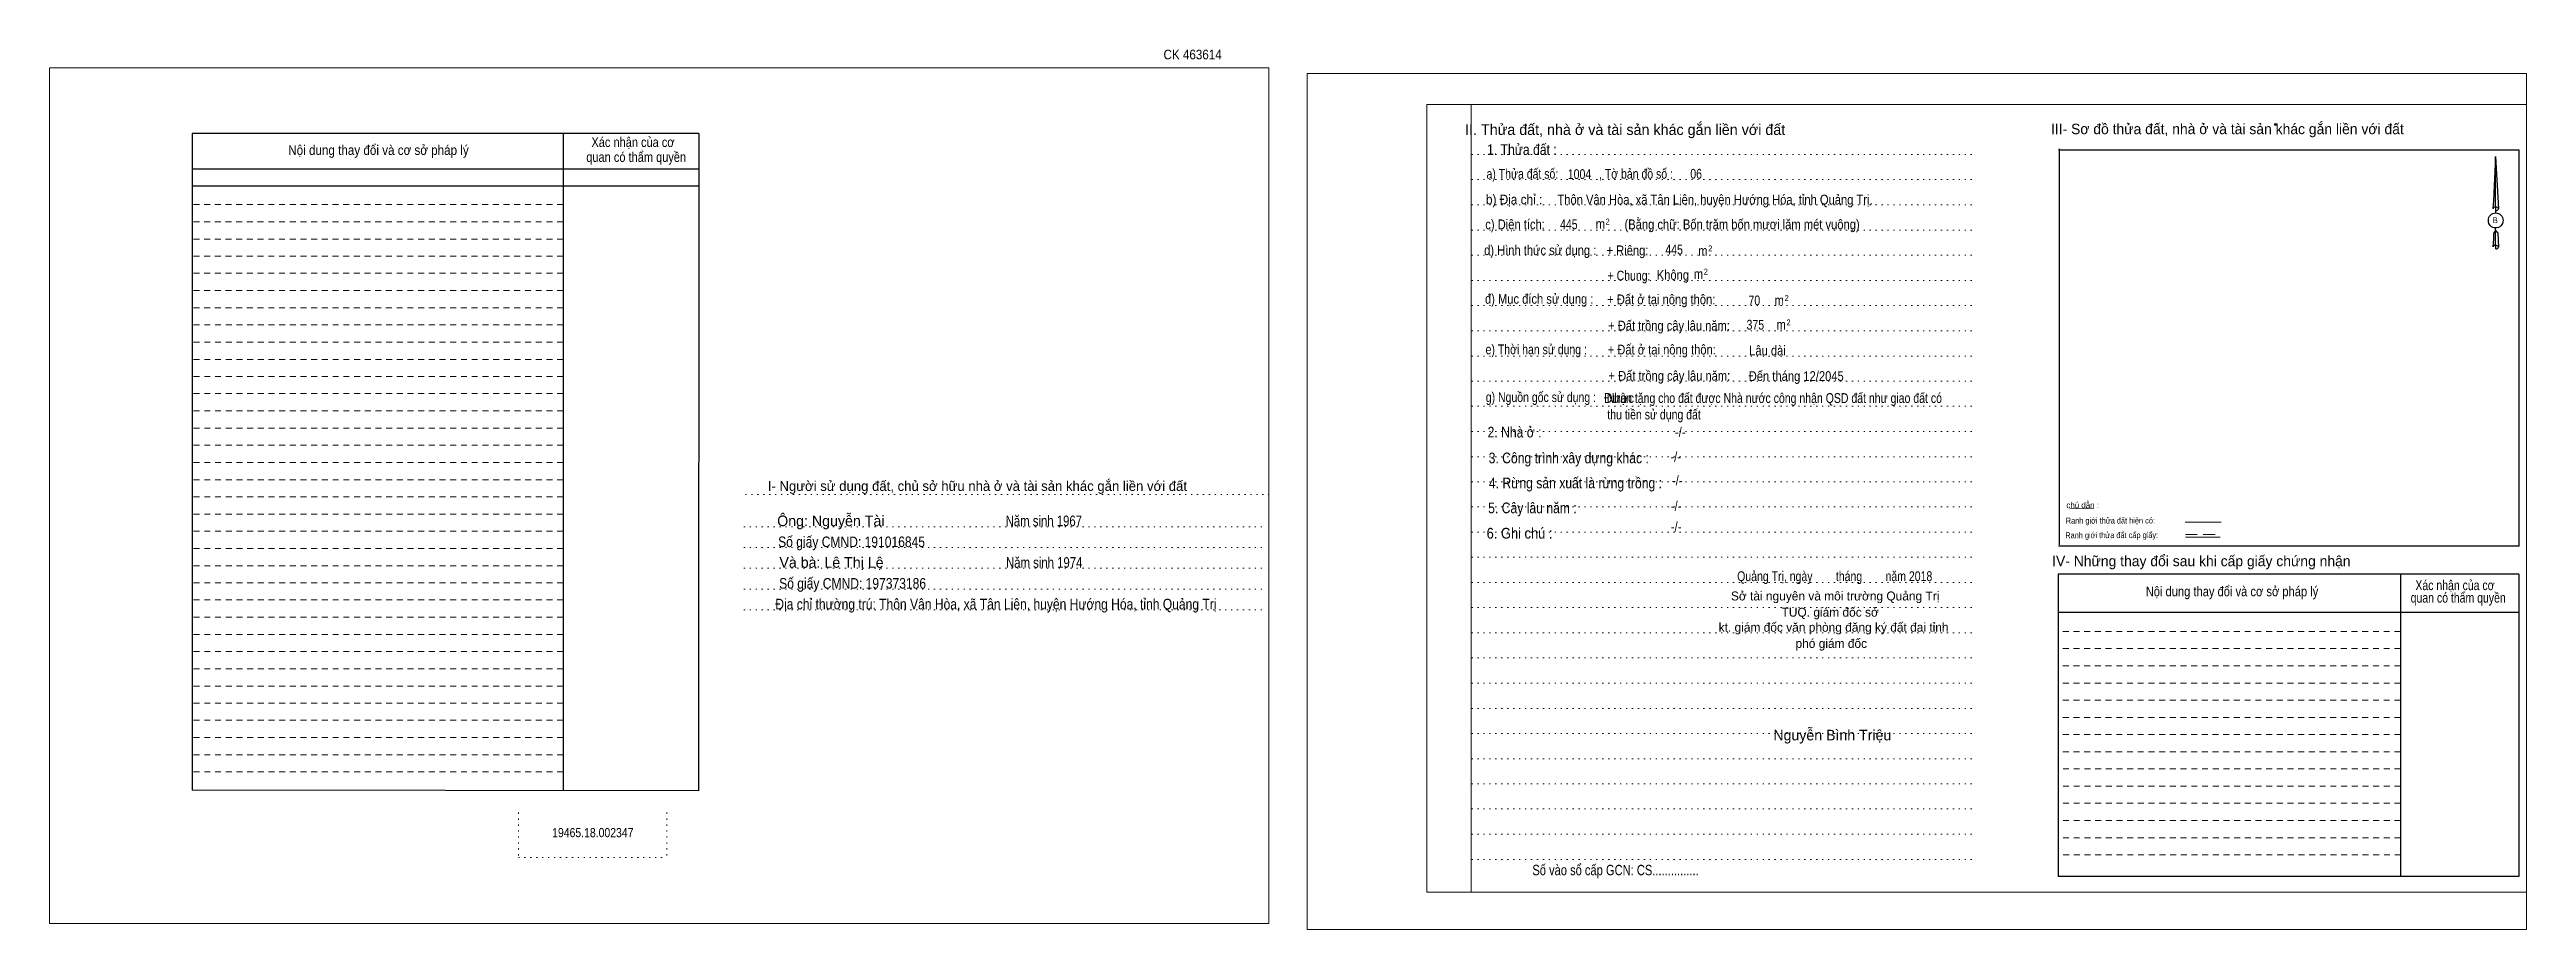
# Model space of a CAD drawing. Header units: metres. Extents: x 549101 to 550445, y 1838459 to 1838746.
# Drawn here: x 549593 to 550218, y 1838498 to 1838721 of the extents above; entities that cross this region are included whole.
import ezdxf
from ezdxf.enums import TextEntityAlignment as Align

# ---------------------------------------------------------------- set-up
doc = ezdxf.new("R2010")
doc.units = ezdxf.units.M
doc.header["$PDMODE"] = 32
doc.header["$PDSIZE"] = 0.5
for name, pattern in [('DOTTED', [1.5, 0.3, -1.2]), ('MEDIUM_DASHED', [4.5, 3, -1.5]), ('SHORT_DASHED', [2.7, 1.5, -1.2])]:
    doc.linetypes.add(name, pattern=pattern)
for name, color, linetype, lineweight in [('1', 7, 'DOTTED', 13), ('10', 7, 'Continuous', 13), ('18', 7, 'Continuous', 25), ('2', 7, 'SHORT_DASHED', 13), ('28', 7, 'Continuous', 13), ('55', 7, 'Continuous', 13)]:
    doc.layers.add(name, color=color, linetype=linetype, lineweight=lineweight)
for name, color, linetype in [('13', 7, 'Continuous'), ('14', 7, 'Continuous'), ('40', 7, 'Continuous'), ('9', 7, 'Continuous')]:
    doc.layers.add(name, color=color, linetype=linetype)

msp = doc.modelspace()

# ---------------------------------------------------------------- texts
at = {"layer": '10'}
for s, height, p in [('TUQ. giám đốc sở', 2.25, (550042.71, 1838577.41)), ('kt. giám đốc văn phòng đăng ký đất đai tỉnh', 2.25, (550043.575, 1838573.61)), ('phó giám đốc', 2.25, (550042.99, 1838569.53)), ('Nguyễn Bình Triệu', 2.67, (550043.25, 1838546.19))]:
    msp.add_text(s, height=height, dxfattribs=at).set_placement(p, align=Align.CENTER)
at = {"layer": '13', "width": 0.8}
for s, p in [('thu tiền sử dụng đất', (549998.25, 1838627.2)), ('Nhận tặng cho đất được Nhà nước công nhận QSD đất như giao đất có', (550028.62, 1838631.35))]:
    msp.add_text(s, height=2.48, dxfattribs=at).set_placement(p, align=Align.CENTER)
at = {"layer": '14', "width": 0.9}
msp.add_text('Được', height=2.48, dxfattribs=at).set_placement((549989.39, 1838631.36), align=Align.CENTER)
at = {"layer": '18'}
for s, height, p in [('II. Thửa đất, nhà ở và tài sản khác gắn liền với đất', 2.7, (549990.96, 1838698.99)), ('Sở tài nguyên và môi trường Quảng Trị', 2.25, (550043.965, 1838581.51))]:
    msp.add_text(s, height=height, dxfattribs=at).set_placement(p, align=Align.CENTER)
for s, height, width, p in [('1. Thửa đất :', 2.7, 0.85, (549964.87, 1838693.95)), ('a) Thửa đất số:              , Tờ bản đồ số : ', 2.475, 0.8, (549979.845, 1838687.95)), ('1004', 2.48, 0.8, (549979.425, 1838687.87)), ('06', 2.48, 0.8, (550008.87, 1838687.95)), ('b) Địa chỉ : ', 2.475, 0.9, (549963.33, 1838681.47)), (' Thôn Vân Hòa, xã Tân Liên, huyện Hướng Hóa, tỉnh Quảng Trị.', 2.48, 0.85, (550013.25, 1838681.43)), ('c) Diện tích: ', 2.48, 0.85, (549963.545, 1838675.19)), ('445', 2.48, 0.8, (549976.73, 1838675.21)), (' m', 2.475, 0.85, (549984.295, 1838675.31)), ('2', 1.5, 0.75, (549986.52, 1838676.39)), ('(Bằng chữ: Bốn trăm bốn mươi lăm mét vuông)', 2.48, 0.85, (550020.465, 1838675.19)), ('B', 1.5, 0.9, (550210.61, 1838676.73)), ('d) Hình thức sử dụng :', 2.475, 0.85, (549969.5, 1838668.67)), ('+ Riêng: ', 2.475, 0.85, (549991.925, 1838668.63)), ('445', 2.48, 0.8, (550003.31, 1838668.83)), (' m', 2.475, 0.85, (550010.175, 1838668.51)), ('2', 1.5, 0.75, (550012.44, 1838669.59)), ('       + Chung:', 2.475, 0.8, (549989.35, 1838662.27)), ('Không', 2.475, 0.85, (550003.005, 1838662.43)), (' m', 2.475, 0.85, (550009.055, 1838662.67)), ('2', 1.5, 0.75, (550011.32, 1838663.75)), ('đ) Mục đích sử dụng :', 2.475, 0.85, (549969.25, 1838656.39)), ('+ Đất ở tại nông thôn:', 2.48, 0.85, (550000.065, 1838656.25)), ('70', 2.48, 0.8, (550023.565, 1838655.99)), (' m', 2.475, 0.85, (550029.455, 1838656.03)), ('2', 1.5, 0.75, (550031.72, 1838657.07)), ('+ Đất trồng cây lâu năm:', 2.475, 0.85, (550002.025, 1838649.63)), ('375', 2.48, 0.8, (550023.81, 1838649.85)), (' m', 2.475, 0.85, (550029.935, 1838649.89)), ('2', 1.5, 0.75, (550032.2, 1838650.93)), ('e) Thời hạn sử dụng :', 2.475, 0.8, (549968.505, 1838643.63)), ('+ Đất ở tại nông thôn:', 2.48, 0.85, (550000.185, 1838643.59)), ('Lâu dài', 2.48, 0.85, (550026.885, 1838643.35)), ('+ Đất trồng cây lâu năm:', 2.475, 0.85, (550002.105, 1838636.97)), ('Đến tháng 12/2045', 2.48, 0.85, (550034.135, 1838636.89)), ('g) Nguồn gốc sử dụng :', 2.475, 0.8, (549969.675, 1838631.58)), ('2. Nhà ở :', 2.7, 0.85, (549963.025, 1838622.64)), ('3. Công trình xây dựng khác :', 2.7, 0.85, (549976.705, 1838616.12)), ('4. Rừng sản xuất là rừng trồng :', 2.7, 0.85, (549978.4, 1838609.8)), ('5. Cây lâu năm :', 2.7, 0.85, (549967.54, 1838603.52)), ('6. Ghi chú :', 2.7, 0.9, (549964.285, 1838597.12)), ('Quảng Trị, ngày        tháng        năm 2018', 2.48, 0.8, (550043.855, 1838586.39)), ('19465.18.002347', 2.32, 0.85, (549730.325, 1838521.75)), ('Số vào sổ cấp GCN: CS...............', 2.625, 0.8, (549988.51, 1838512.15))]:
    msp.add_text(s, height=height, dxfattribs=dict(at, width=width)).set_placement(p, align=Align.CENTER)
at = {"layer": '2'}
for s, width, p in [('Xác nhận của cơ', 0.85, (549740.465, 1838695.95)), ('Xác nhận của cơ', 0.85, (549740.465, 1838695.95)), ('Nội dung thay đổi và cơ sở pháp lý', 0.9, (549676.22, 1838693.95)), ('Nội dung thay đổi và cơ sở pháp lý', 0.9, (549676.22, 1838693.95)), (' quan có thẩm quyền', 0.85, (549740.885, 1838692.19)), (' quan có thẩm quyền', 0.85, (549740.885, 1838692.19))]:
    msp.add_text(s, height=2.445, dxfattribs=dict(at, width=width)).set_placement(p, align=Align.CENTER)
at = {"layer": '28'}
for s, height, p in [('III- Sơ đồ thửa đất, nhà ở và tài sản khác gắn liền với đất', 2.625, (550142.985, 1838699.19)), ('I- Người sử dụng đất, chủ sở hữu nhà ở và tài sản khác gắn liền với đất', 2.479, (549827.415, 1838609.15)), ('IV- Những thay đổi sau khi cấp giấy chứng nhận', 2.625, (550136.415, 1838590.15))]:
    msp.add_text(s, height=height, dxfattribs=at).set_placement(p, align=Align.CENTER)
for s, height, width, p in [('-/-', 2.475, 0.85, (550004.86, 1838622.76)), ('-/-', 2.475, 0.85, (550003.7, 1838616.52)), ('-/-', 2.475, 0.85, (550004.1, 1838610.56)), ('-/-', 2.475, 0.85, (550003.82, 1838604.08)), ('Số giấy CMND: 191016845', 2.68, 0.85, (549795.65, 1838594.96)), ('Năm sinh 1967', 2.68, 0.8, (549844.185, 1838600.25)), ('-/-', 2.475, 0.85, (550003.82, 1838598.88)), ('Năm sinh 1974', 2.68, 0.8, (549844.28, 1838589.75)), ('Số giấy CMND: 197373186', 2.68, 0.85, (549795.91, 1838584.48)), ('Nội dung thay đổi và cơ sở pháp lý', 2.475, 0.85, (550144.155, 1838582.55)), ('Xác nhận của cơ', 2.475, 0.8, (550200.44, 1838584.11)), ('Địa chỉ thường trú: Thôn Vân Hòa, xã Tân Liên, huyện Hướng Hóa, tỉnh Quảng Trị', 2.68, 0.85, (549832.085, 1838579.25)), (' quan có thẩm quyền', 2.475, 0.8, (550200.89, 1838580.95))]:
    msp.add_text(s, height=height, dxfattribs=dict(at, width=width)).set_placement(p, align=Align.CENTER)
at = {"layer": '40', "width": 0.9}
msp.add_text('CK 463614', height=2.44, dxfattribs=at).set_placement((549881.75, 1838718.07), align=Align.CENTER)
at = {"layer": '55'}
msp.add_text('chú dẫn :', height=1.496, rotation=359.974, dxfattribs=at).set_placement((550106.455, 1838604.808), align=Align.CENTER)
at = {"layer": '55', "width": 0.9}
for s, p in [('Ranh giới thửa đất cấp giấy:', (550113.783, 1838597.236)), ('Ranh giới thửa đất hiện có:', (550113.443, 1838600.915))]:
    msp.add_text(s, height=1.496, rotation=0.135, dxfattribs=at).set_placement(p, align=Align.CENTER)
at = {"layer": '9'}
for s, p in [('Ông: Nguyễn Tài', (549790.415, 1838600.26)), ('Và bà: Lê Thị Lệ', (549790.58, 1838589.76))]:
    msp.add_text(s, height=2.68, dxfattribs=at).set_placement(p, align=Align.CENTER)

# ---------------------------------------------------------------- linework, layer by layer
at = {"layer": '1', "linetype": 'Continuous'}
for p, q in [((549940.85, 1838706.67), (550218.49, 1838706.67)), ((549940.85, 1838706.67), (549940.85, 1838507.91)), ((550218.49, 1838706.67), (550218.49, 1838506.23)), ((549940.85, 1838507.91), (550218.49, 1838507.91))]:
    msp.add_line(p, q, dxfattribs=at)
at = {"layer": '1'}
for p, q in [((549952.09, 1838706.67), (549952.09, 1838507.91)), ((549952.09, 1838706.67), (549952.09, 1838507.91)), ((549952.17, 1838694.07), (550079.01, 1838694.07)), ((549952.17, 1838687.71), (550079.01, 1838687.71)), ((549952.17, 1838681.35), (550079.01, 1838681.35)), ((549952.17, 1838674.99), (550079.01, 1838674.99)), ((549952.17, 1838668.63), (550079.01, 1838668.63)), ((549952.17, 1838662.27), (550079.01, 1838662.27)), ((549952.17, 1838655.91), (550079.01, 1838655.91)), ((549952.17, 1838649.59), (550079.01, 1838649.59)), ((549952.17, 1838643.19), (550079.01, 1838643.19)), ((549952.17, 1838636.87), (550079.01, 1838636.87)), ((549952.17, 1838630.51), (550079.01, 1838630.51)), ((549952.17, 1838624.15), (550079.01, 1838624.15)), ((549952.17, 1838617.79), (550079.01, 1838617.79)), ((549952.17, 1838611.47), (550079.01, 1838611.47)), ((549768.85, 1838608.23), (549900.93, 1838608.23)), ((549952.17, 1838605.11), (550079.01, 1838605.11)), ((549768.45, 1838600.11), (549900.49, 1838600.11)), ((549952.17, 1838598.75), (550079.01, 1838598.75)), ((549768.45, 1838594.87), (549900.49, 1838594.87)), ((549952.17, 1838592.39), (550079.01, 1838592.39)), ((549768.45, 1838589.63), (549900.49, 1838589.63)), ((549952.17, 1838586.03), (550079.01, 1838586.03)), ((549768.45, 1838584.39), (549900.49, 1838584.39)), ((549768.45, 1838579.11), (549900.49, 1838579.11)), ((549952.17, 1838579.71), (550079.01, 1838579.71)), ((549952.17, 1838573.35), (550079.01, 1838573.35)), ((549952.17, 1838566.99), (550079.01, 1838566.99)), ((549952.17, 1838560.63), (550079.01, 1838560.63)), ((549952.17, 1838554.27), (550079.01, 1838554.27)), ((549952.17, 1838547.91), (550079.01, 1838547.91)), ((549952.17, 1838541.55), (550079.01, 1838541.55)), ((549952.17, 1838535.19), (550079.01, 1838535.19)), ((549952.17, 1838528.87), (550079.01, 1838528.87)), ((549711.53, 1838527.95), (549711.53, 1838516.67)), ((549749.01, 1838527.95), (549749.01, 1838516.67)), ((549952.17, 1838522.51), (550079.01, 1838522.51)), ((549711.53, 1838516.67), (549749.01, 1838516.67)), ((549952.17, 1838516.15), (550079.01, 1838516.15))]:
    msp.add_line(p, q, dxfattribs=at)
at = {"layer": '1', "linetype": 'Continuous'}
for points in [[(549593.17, 1838499.95), (549900.97, 1838499.95), (549900.97, 1838715.95), (549593.17, 1838715.95)], [(549593.17, 1838715.95), (549900.97, 1838715.95), (549900.97, 1838499.95), (549593.17, 1838499.95)], [(549593.17, 1838499.95), (549900.97, 1838499.95), (549900.97, 1838715.95), (549593.17, 1838715.95)], [(549910.69, 1838498.47), (550218.49, 1838498.47), (550218.49, 1838714.47), (549910.69, 1838714.47)], [(549952.09, 1838706.67), (550218.49, 1838706.67), (550218.49, 1838507.91), (549952.09, 1838507.91)]]:
    msp.add_lwpolyline(points, close=True, dxfattribs=at)
at = {"layer": '18'}
for p, q in [((550210.69, 1838693.59), (550211.41, 1838680.35)), ((550210.69, 1838693.59), (550211.41, 1838680.35)), ((550210.69, 1838693.59), (550211.41, 1838680.35)), ((550210.13, 1838682.43), (550210.01, 1838680.39)), ((550210.69, 1838680.79), (550210.69, 1838680.27)), ((550210.69, 1838680.27), (550210.69, 1838679.91)), ((550210.69, 1838679.91), (550210.69, 1838679.39)), ((550210.69, 1838679.91), (550210.69, 1838679.39)), ((550210.69, 1838679.91), (550210.69, 1838679.39)), ((550211.41, 1838680.35), (550211.41, 1838680.39)), ((550210.69, 1838674.91), (550210.69, 1838675.51)), ((550210.69, 1838674.91), (550210.69, 1838675.51)), ((550210.69, 1838674.91), (550210.69, 1838675.51)), ((550210.69, 1838674.91), (550211.25, 1838674.19)), ((550210.69, 1838674.91), (550211.25, 1838674.19)), ((550210.69, 1838674.91), (550211.25, 1838674.19)), ((550211.25, 1838674.19), (550211.41, 1838670.71)), ((550211.25, 1838674.19), (550211.41, 1838670.71)), ((550211.25, 1838674.19), (550211.41, 1838670.71)), ((550210.69, 1838671.15), (550210.69, 1838670.67)), ((550210.69, 1838670.67), (550210.69, 1838670.27)), ((550211.41, 1838670.71), (550211.41, 1838670.75))]:
    msp.add_line(p, q, dxfattribs=at)
for points in [[(550210.69, 1838680.79), (550210.69, 1838693.59), (550210.13, 1838682.43)], [(550210.69, 1838671.15), (550210.69, 1838674.91), (550210.21, 1838674.19), (550210.13, 1838672.79), (550210.01, 1838670.75)]]:
    msp.add_lwpolyline(points, dxfattribs=at)
msp.add_ellipse((550210.72, 1838677.407), major_axis=(0, 1.887), ratio=0.983453, dxfattribs=at)
for centre, start_param, end_param in [((550210.721, 1838680.315), 1.5707963, 3.074452), ((550210.721, 1838680.315), 0.0671406, 1.5707963), ((550210.721, 1838680.315), 4.712389, 6.2831853), ((550210.721, 1838670.684), 2.4910694, 3.0742784), ((550210.721, 1838670.684), 1.5707963, 2.4910694), ((550210.721, 1838670.684), 0.0671406, 1.5707963), ((550210.721, 1838670.684), 4.712389, 6.2831853)]:
    msp.add_ellipse(centre, major_axis=(0.68, 0), ratio=0.655448, start_param=start_param, end_param=end_param, dxfattribs=at)
at = {"layer": '2', "linetype": 'Continuous', "lineweight": 25}
for p, q in [((549757.05, 1838699.39), (549629.17, 1838699.39)), ((549629.17, 1838699.39), (549629.17, 1838533.63)), ((549722.81, 1838699.39), (549722.85, 1838533.51)), ((549757.05, 1838690.35), (549629.33, 1838690.35)), ((549757.05, 1838686.03), (549629.33, 1838686.03))]:
    msp.add_line(p, q, dxfattribs=at)
at = {"layer": '2'}
for p, q in [((549722.81, 1838681.43), (549629.13, 1838681.43)), ((549722.81, 1838677.07), (549629.13, 1838677.07)), ((549722.81, 1838677.07), (549629.17, 1838677.07)), ((549722.81, 1838672.71), (549629.17, 1838672.71)), ((549722.81, 1838668.39), (549629.17, 1838668.39)), ((549722.81, 1838664.07), (549629.17, 1838664.07)), ((549722.81, 1838659.71), (549629.17, 1838659.71)), ((549722.81, 1838655.39), (549629.17, 1838655.39)), ((549722.85, 1838651.03), (549629.17, 1838651.03)), ((549722.85, 1838646.71), (549629.17, 1838646.71)), ((549722.85, 1838642.35), (549629.17, 1838642.35)), ((549722.85, 1838638.03), (549629.17, 1838638.03)), ((549722.85, 1838633.71), (549629.17, 1838633.71)), ((549722.85, 1838629.35), (549629.17, 1838629.35)), ((549722.85, 1838624.99), (549629.17, 1838624.99)), ((549722.85, 1838620.67), (549629.17, 1838620.67)), ((549722.85, 1838616.31), (549629.17, 1838616.31)), ((549722.85, 1838611.99), (549629.17, 1838611.99)), ((549722.85, 1838607.67), (549629.17, 1838607.67)), ((549722.85, 1838603.31), (549629.17, 1838603.31)), ((549722.85, 1838598.99), (549629.17, 1838598.99)), ((549722.85, 1838594.63), (549629.17, 1838594.63)), ((549722.85, 1838590.27), (549629.17, 1838590.27)), ((549722.85, 1838585.95), (549629.17, 1838585.95)), ((549722.85, 1838581.63), (549629.17, 1838581.63)), ((549722.85, 1838577.27), (549629.17, 1838577.27)), ((549722.85, 1838572.95), (549629.17, 1838572.95)), ((549722.85, 1838568.59), (549629.17, 1838568.59)), ((550186.65, 1838569.35), (550100.29, 1838569.35)), ((549722.85, 1838564.27), (549629.17, 1838564.27)), ((549722.85, 1838559.91), (549629.17, 1838559.91)), ((550186.65, 1838565.03), (550100.29, 1838565.03)), ((550186.65, 1838560.67), (550100.29, 1838560.67)), ((549722.85, 1838555.59), (549629.17, 1838555.59)), ((550186.65, 1838556.31), (550100.29, 1838556.31)), ((549722.85, 1838551.27), (549629.17, 1838551.27)), ((550186.65, 1838551.99), (550100.29, 1838551.99)), ((550186.65, 1838547.67), (550100.29, 1838547.67)), ((549722.85, 1838546.91), (549629.17, 1838546.91)), ((549722.85, 1838542.55), (549629.17, 1838542.55)), ((550186.65, 1838543.31), (550100.29, 1838543.31)), ((549722.85, 1838538.23), (549629.17, 1838538.23)), ((550186.69, 1838538.99), (550100.29, 1838538.99)), ((550186.69, 1838534.63), (550100.29, 1838534.63)), ((550186.69, 1838530.31), (550100.29, 1838530.31)), ((550186.69, 1838525.95), (550100.29, 1838525.95)), ((550186.69, 1838521.63), (550100.29, 1838521.63)), ((550186.73, 1838517.31), (550100.29, 1838517.31))]:
    msp.add_line(p, q, dxfattribs=at)
at = {"layer": '2', "linetype": 'Continuous', "lineweight": 25}
msp.add_lwpolyline([(549757.05, 1838699.39), (549757.01, 1838533.43), (549629.17, 1838533.63)], dxfattribs=at)
at = {"layer": '28', "lineweight": 25}
for p, q in [((550100.49, 1838695.51), (550100.49, 1838595.55)), ((550216.65, 1838595.19), (550100.37, 1838595.19)), ((550186.65, 1838588.15), (550186.73, 1838511.83)), ((550216.57, 1838588.15), (550216.53, 1838511.83)), ((550216.53, 1838578.47), (550100.29, 1838578.47)), ((550216.53, 1838511.83), (550100.29, 1838511.83))]:
    msp.add_line(p, q, dxfattribs=at)
at = {"layer": '28', "linetype": 'SHORT_DASHED'}
msp.add_line((550186.65, 1838573.71), (550100.29, 1838573.71), dxfattribs=at)
at = {"layer": '28', "lineweight": 25}
for points in [[(550216.65, 1838595.19), (550216.65, 1838695.15), (550100.37, 1838695.15)], [(550216.57, 1838588.15), (550100.29, 1838588.15), (550100.29, 1838511.83)]]:
    msp.add_lwpolyline(points, dxfattribs=at)
at = {"layer": '28'}
msp.add_point((550155.09, 1838701.63), dxfattribs=at)
at = {"layer": '55'}
for p, q in [((550103.21, 1838604.63), (550109.29, 1838604.71)), ((550132.29, 1838601.23), (550141.45, 1838601.23)), ((550132.37, 1838597.51), (550141.17, 1838597.51)), ((550132.37, 1838597.51), (550141.17, 1838597.51))]:
    msp.add_line(p, q, dxfattribs=at)
at = {"layer": '55', "linetype": 'MEDIUM_DASHED'}
msp.add_line((550132.37, 1838598.19), (550141.37, 1838598.19), dxfattribs=at)

msp.set_redraw_order([(e.dxf.handle, doc.entitydb.next_handle()) for e in msp.query("TEXT MTEXT ATTDEF DIMENSION ARC_DIMENSION")])  # texts and dimensions are drawn at this point

doc.saveas('drawing.dxf')
